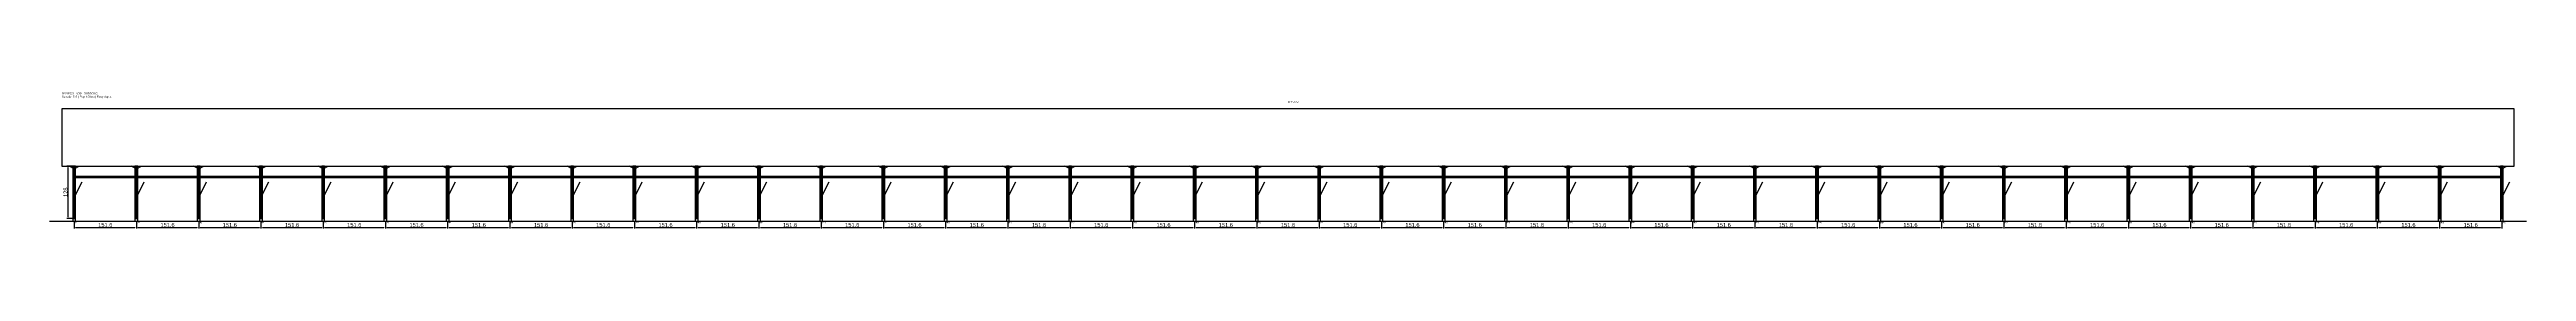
# Model space of a CAD drawing. Header units: metres. Extents: x -30 to 6001, y -25 to 308.
import ezdxf

# ---------------------------------------------------------------- set-up
doc = ezdxf.new("R2010")
doc.units = ezdxf.units.M
for name, color, linetype in [('BARRA_ANCORAGEM', 1, 'Continuous'), ('COTA', 241, 'Continuous'), ('GARFOS OK', 3, 'Continuous'), ('NOME DA VIGA', 6, 'Continuous'), ('SARR_7x7', 40, 'Continuous'), ('TIRAS REESCORAMENTO', 252, 'Continuous'), ('VIGAS', 3, 'Continuous')]:
    doc.layers.add(name, color=color, linetype=linetype)
doc.dimstyles.new('EZ DXF', dxfattribs={"dimtxt": 10, "dimasz": 3.5, "dimexe": 3, "dimexo": 1.5, "dimgap": 1, "dimtad": 1, "dimdec": 1, "dimdsep": 46, "dimcen": 2.5, "dimazin": 3, "dimtfac": 1, "dimtmove": 0, "dimatfit": 3})

msp = doc.modelspace()

# ---------------------------------------------------------------- hatches: boundary and pattern name
at = {"layer": 'COTA'}
h = msp.add_hatch(dxfattribs=at)
h.set_pattern_fill('ANSI31', scale=0.5)
h.paths.add_polyline_path([(26.5, 0), (33.5, 0), (33.5, 128), (26.5, 128)])
h = msp.add_hatch(dxfattribs=at)
h.set_pattern_fill('ANSI31', scale=0.5)
h.paths.add_polyline_path([(178.07, 0), (185.07, 0), (185.07, 128), (178.07, 128)])
h = msp.add_hatch(dxfattribs=at)
h.set_pattern_fill('ANSI31', scale=0.5)
h.paths.add_polyline_path([(329.63, 0), (336.63, 0), (336.63, 128), (329.63, 128)])
h = msp.add_hatch(dxfattribs=at)
h.set_pattern_fill('ANSI31', scale=0.5)
h.paths.add_polyline_path([(481.2, 0), (488.2, 0), (488.2, 128), (481.2, 128)])
h = msp.add_hatch(dxfattribs=at)
h.set_pattern_fill('ANSI31', scale=0.5)
h.paths.add_polyline_path([(632.77, 0), (639.77, 0), (639.77, 128), (632.77, 128)])
h = msp.add_hatch(dxfattribs=at)
h.set_pattern_fill('ANSI31', scale=0.5)
h.paths.add_polyline_path([(784.34, 0), (791.34, 0), (791.34, 128), (784.34, 128)])
h = msp.add_hatch(dxfattribs=at)
h.set_pattern_fill('ANSI31', scale=0.5)
h.paths.add_polyline_path([(935.9, 0), (942.9, 0), (942.9, 128), (935.9, 128)])
h = msp.add_hatch(dxfattribs=at)
h.set_pattern_fill('ANSI31', scale=0.5)
h.paths.add_polyline_path([(1087.47, 0), (1094.47, 0), (1094.47, 128), (1087.47, 128)])
h = msp.add_hatch(dxfattribs=at)
h.set_pattern_fill('ANSI31', scale=0.5)
h.paths.add_polyline_path([(1239.04, 0), (1246.04, 0), (1246.04, 128), (1239.04, 128)])
h = msp.add_hatch(dxfattribs=at)
h.set_pattern_fill('ANSI31', scale=0.5)
h.paths.add_polyline_path([(1390.6, 0), (1397.6, 0), (1397.6, 128), (1390.6, 128)])
h = msp.add_hatch(dxfattribs=at)
h.set_pattern_fill('ANSI31', scale=0.5)
h.paths.add_polyline_path([(1542.17, 0), (1549.17, 0), (1549.17, 128), (1542.17, 128)])
h = msp.add_hatch(dxfattribs=at)
h.set_pattern_fill('ANSI31', scale=0.5)
h.paths.add_polyline_path([(1693.74, 0), (1700.74, 0), (1700.74, 128), (1693.74, 128)])
h = msp.add_hatch(dxfattribs=at)
h.set_pattern_fill('ANSI31', scale=0.5)
h.paths.add_polyline_path([(1845.31, 0), (1852.31, 0), (1852.31, 128), (1845.31, 128)])
h = msp.add_hatch(dxfattribs=at)
h.set_pattern_fill('ANSI31', scale=0.5)
h.paths.add_polyline_path([(1996.87, 0), (2003.87, 0), (2003.87, 128), (1996.87, 128)])
h = msp.add_hatch(dxfattribs=at)
h.set_pattern_fill('ANSI31', scale=0.5)
h.paths.add_polyline_path([(2148.44, 0), (2155.44, 0), (2155.44, 128), (2148.44, 128)])
h = msp.add_hatch(dxfattribs=at)
h.set_pattern_fill('ANSI31', scale=0.5)
h.paths.add_polyline_path([(2300.01, 0), (2307.01, 0), (2307.01, 128), (2300.01, 128)])
h = msp.add_hatch(dxfattribs=at)
h.set_pattern_fill('ANSI31', scale=0.5)
h.paths.add_polyline_path([(2451.57, 0), (2458.57, 0), (2458.57, 128), (2451.57, 128)])
h = msp.add_hatch(dxfattribs=at)
h.set_pattern_fill('ANSI31', scale=0.5)
h.paths.add_polyline_path([(2603.14, 0), (2610.14, 0), (2610.14, 128), (2603.14, 128)])
h = msp.add_hatch(dxfattribs=at)
h.set_pattern_fill('ANSI31', scale=0.5)
h.paths.add_polyline_path([(2754.71, 0), (2761.71, 0), (2761.71, 128), (2754.71, 128)])
h = msp.add_hatch(dxfattribs=at)
h.set_pattern_fill('ANSI31', scale=0.5)
h.paths.add_polyline_path([(2906.28, 0), (2913.28, 0), (2913.28, 128), (2906.28, 128)])
h = msp.add_hatch(dxfattribs=at)
h.set_pattern_fill('ANSI31', scale=0.5)
h.paths.add_polyline_path([(3057.84, 0), (3064.84, 0), (3064.84, 128), (3057.84, 128)])
h = msp.add_hatch(dxfattribs=at)
h.set_pattern_fill('ANSI31', scale=0.5)
h.paths.add_polyline_path([(3209.41, 0), (3216.41, 0), (3216.41, 128), (3209.41, 128)])
h = msp.add_hatch(dxfattribs=at)
h.set_pattern_fill('ANSI31', scale=0.5)
h.paths.add_polyline_path([(3360.98, 0), (3367.98, 0), (3367.98, 128), (3360.98, 128)])
h = msp.add_hatch(dxfattribs=at)
h.set_pattern_fill('ANSI31', scale=0.5)
h.paths.add_polyline_path([(3512.54, 0), (3519.54, 0), (3519.54, 128), (3512.54, 128)])
h = msp.add_hatch(dxfattribs=at)
h.set_pattern_fill('ANSI31', scale=0.5)
h.paths.add_polyline_path([(3664.11, 0), (3671.11, 0), (3671.11, 128), (3664.11, 128)])
h = msp.add_hatch(dxfattribs=at)
h.set_pattern_fill('ANSI31', scale=0.5)
h.paths.add_polyline_path([(3815.68, 0), (3822.68, 0), (3822.68, 128), (3815.68, 128)])
h = msp.add_hatch(dxfattribs=at)
h.set_pattern_fill('ANSI31', scale=0.5)
h.paths.add_polyline_path([(3967.25, 0), (3974.25, 0), (3974.25, 128), (3967.25, 128)])
h = msp.add_hatch(dxfattribs=at)
h.set_pattern_fill('ANSI31', scale=0.5)
h.paths.add_polyline_path([(4118.81, 0), (4125.81, 0), (4125.81, 128), (4118.81, 128)])
h = msp.add_hatch(dxfattribs=at)
h.set_pattern_fill('ANSI31', scale=0.5)
h.paths.add_polyline_path([(4270.38, 0), (4277.38, 0), (4277.38, 128), (4270.38, 128)])
h = msp.add_hatch(dxfattribs=at)
h.set_pattern_fill('ANSI31', scale=0.5)
h.paths.add_polyline_path([(4421.95, 0), (4428.95, 0), (4428.95, 128), (4421.95, 128)])
h = msp.add_hatch(dxfattribs=at)
h.set_pattern_fill('ANSI31', scale=0.5)
h.paths.add_polyline_path([(4573.51, 0), (4580.51, 0), (4580.51, 128), (4573.51, 128)])
h = msp.add_hatch(dxfattribs=at)
h.set_pattern_fill('ANSI31', scale=0.5)
h.paths.add_polyline_path([(4725.08, 0), (4732.08, 0), (4732.08, 128), (4725.08, 128)])
h = msp.add_hatch(dxfattribs=at)
h.set_pattern_fill('ANSI31', scale=0.5)
h.paths.add_polyline_path([(4876.65, 0), (4883.65, 0), (4883.65, 128), (4876.65, 128)])
h = msp.add_hatch(dxfattribs=at)
h.set_pattern_fill('ANSI31', scale=0.5)
h.paths.add_polyline_path([(5028.22, 0), (5035.22, 0), (5035.22, 128), (5028.22, 128)])
h = msp.add_hatch(dxfattribs=at)
h.set_pattern_fill('ANSI31', scale=0.5)
h.paths.add_polyline_path([(5179.78, 0), (5186.78, 0), (5186.78, 128), (5179.78, 128)])
h = msp.add_hatch(dxfattribs=at)
h.set_pattern_fill('ANSI31', scale=0.5)
h.paths.add_polyline_path([(5331.35, 0), (5338.35, 0), (5338.35, 128), (5331.35, 128)])
h = msp.add_hatch(dxfattribs=at)
h.set_pattern_fill('ANSI31', scale=0.5)
h.paths.add_polyline_path([(5482.92, 0), (5489.92, 0), (5489.92, 128), (5482.92, 128)])
h = msp.add_hatch(dxfattribs=at)
h.set_pattern_fill('ANSI31', scale=0.5)
h.paths.add_polyline_path([(5634.48, 0), (5641.48, 0), (5641.48, 128), (5634.48, 128)])
h = msp.add_hatch(dxfattribs=at)
h.set_pattern_fill('ANSI31', scale=0.5)
h.paths.add_polyline_path([(5786.05, 0), (5793.05, 0), (5793.05, 128), (5786.05, 128)])
h = msp.add_hatch(dxfattribs=at)
h.set_pattern_fill('ANSI31', scale=0.5)
h.paths.add_polyline_path([(5937.62, 0), (5944.62, 0), (5944.62, 128), (5937.62, 128)])

# ---------------------------------------------------------------- linework, layer by layer
at = {"layer": 'BARRA_ANCORAGEM'}
for p, q in [((30, 51.2), (49.2, 89.6)), ((181.57, 51.2), (200.77, 89.6)), ((333.13, 51.2), (352.33, 89.6)), ((484.7, 51.2), (503.9, 89.6)), ((636.27, 51.2), (655.47, 89.6)), ((787.84, 51.2), (807.04, 89.6)), ((939.4, 51.2), (958.6, 89.6)), ((1090.97, 51.2), (1110.17, 89.6)), ((1242.54, 51.2), (1261.74, 89.6)), ((1394.1, 51.2), (1413.3, 89.6)), ((1545.67, 51.2), (1564.87, 89.6)), ((1697.24, 51.2), (1716.44, 89.6)), ((1848.81, 51.2), (1868.01, 89.6)), ((2000.37, 51.2), (2019.57, 89.6)), ((2151.94, 51.2), (2171.14, 89.6)), ((2303.51, 51.2), (2322.71, 89.6)), ((2455.07, 51.2), (2474.27, 89.6)), ((2606.64, 51.2), (2625.84, 89.6)), ((2758.21, 51.2), (2777.41, 89.6)), ((2909.78, 51.2), (2928.98, 89.6)), ((3061.34, 51.2), (3080.54, 89.6)), ((3212.91, 51.2), (3232.11, 89.6)), ((3364.48, 51.2), (3383.68, 89.6)), ((3516.04, 51.2), (3535.24, 89.6)), ((3667.61, 51.2), (3686.81, 89.6)), ((3819.18, 51.2), (3838.38, 89.6)), ((3970.75, 51.2), (3989.95, 89.6)), ((4122.31, 51.2), (4141.51, 89.6)), ((4273.88, 51.2), (4293.08, 89.6)), ((4425.45, 51.2), (4444.65, 89.6)), ((4577.01, 51.2), (4596.21, 89.6)), ((4728.58, 51.2), (4747.78, 89.6)), ((4880.15, 51.2), (4899.35, 89.6)), ((5031.72, 51.2), (5050.92, 89.6)), ((5183.28, 51.2), (5202.48, 89.6)), ((5334.85, 51.2), (5354.05, 89.6)), ((5486.42, 51.2), (5505.62, 89.6)), ((5637.98, 51.2), (5657.18, 89.6)), ((5789.55, 51.2), (5808.75, 89.6)), ((5941.12, 51.2), (5960.32, 89.6))]:
    msp.add_line(p, q, dxfattribs=at)
at = {"layer": 'GARFOS OK'}
for p, q in [((30, 121), (17.5, 128)), ((17.5, 128), (42.5, 128)), ((30, 121), (42.5, 128)), ((181.57, 121), (169.07, 128)), ((169.07, 128), (194.07, 128)), ((181.57, 121), (194.07, 128)), ((333.13, 121), (320.63, 128)), ((320.63, 128), (345.63, 128)), ((333.13, 121), (345.63, 128)), ((484.7, 121), (472.2, 128)), ((472.2, 128), (497.2, 128)), ((484.7, 121), (497.2, 128)), ((636.27, 121), (623.77, 128)), ((623.77, 128), (648.77, 128)), ((636.27, 121), (648.77, 128)), ((787.84, 121), (775.34, 128)), ((775.34, 128), (800.34, 128)), ((787.84, 121), (800.34, 128)), ((939.4, 121), (926.9, 128)), ((926.9, 128), (951.9, 128)), ((939.4, 121), (951.9, 128)), ((1090.97, 121), (1078.47, 128)), ((1078.47, 128), (1103.47, 128)), ((1090.97, 121), (1103.47, 128)), ((1242.54, 121), (1230.04, 128)), ((1230.04, 128), (1255.04, 128)), ((1242.54, 121), (1255.04, 128)), ((1394.1, 121), (1381.6, 128)), ((1381.6, 128), (1406.6, 128)), ((1394.1, 121), (1406.6, 128)), ((1545.67, 121), (1533.17, 128)), ((1533.17, 128), (1558.17, 128)), ((1545.67, 121), (1558.17, 128)), ((1697.24, 121), (1684.74, 128)), ((1684.74, 128), (1709.74, 128)), ((1697.24, 121), (1709.74, 128)), ((1848.81, 121), (1836.31, 128)), ((1836.31, 128), (1861.31, 128)), ((1848.81, 121), (1861.31, 128)), ((2000.37, 121), (1987.87, 128)), ((1987.87, 128), (2012.87, 128)), ((2000.37, 121), (2012.87, 128)), ((2151.94, 121), (2139.44, 128)), ((2139.44, 128), (2164.44, 128)), ((2151.94, 121), (2164.44, 128)), ((2303.51, 121), (2291.01, 128)), ((2291.01, 128), (2316.01, 128)), ((2303.51, 121), (2316.01, 128)), ((2455.07, 121), (2442.57, 128)), ((2442.57, 128), (2467.57, 128)), ((2455.07, 121), (2467.57, 128)), ((2606.64, 121), (2594.14, 128)), ((2594.14, 128), (2619.14, 128)), ((2606.64, 121), (2619.14, 128)), ((2758.21, 121), (2745.71, 128)), ((2745.71, 128), (2770.71, 128)), ((2758.21, 121), (2770.71, 128)), ((2909.78, 121), (2897.28, 128)), ((2897.28, 128), (2922.28, 128)), ((2909.78, 121), (2922.28, 128)), ((3061.34, 121), (3048.84, 128)), ((3048.84, 128), (3073.84, 128)), ((3061.34, 121), (3073.84, 128)), ((3212.91, 121), (3200.41, 128)), ((3200.41, 128), (3225.41, 128)), ((3212.91, 121), (3225.41, 128)), ((3364.48, 121), (3351.98, 128)), ((3351.98, 128), (3376.98, 128)), ((3364.48, 121), (3376.98, 128)), ((3516.04, 121), (3503.54, 128)), ((3503.54, 128), (3528.54, 128)), ((3516.04, 121), (3528.54, 128)), ((3667.61, 121), (3655.11, 128)), ((3655.11, 128), (3680.11, 128)), ((3667.61, 121), (3680.11, 128)), ((3819.18, 121), (3806.68, 128)), ((3806.68, 128), (3831.68, 128)), ((3819.18, 121), (3831.68, 128)), ((3970.75, 121), (3958.25, 128)), ((3958.25, 128), (3983.25, 128)), ((3970.75, 121), (3983.25, 128)), ((4122.31, 121), (4109.81, 128)), ((4109.81, 128), (4134.81, 128)), ((4122.31, 121), (4134.81, 128)), ((4273.88, 121), (4261.38, 128)), ((4261.38, 128), (4286.38, 128)), ((4273.88, 121), (4286.38, 128)), ((4425.45, 121), (4412.95, 128)), ((4412.95, 128), (4437.95, 128)), ((4425.45, 121), (4437.95, 128)), ((4577.01, 121), (4564.51, 128)), ((4564.51, 128), (4589.51, 128)), ((4577.01, 121), (4589.51, 128)), ((4728.58, 121), (4716.08, 128)), ((4716.08, 128), (4741.08, 128)), ((4728.58, 121), (4741.08, 128)), ((4880.15, 121), (4867.65, 128)), ((4867.65, 128), (4892.65, 128)), ((4880.15, 121), (4892.65, 128)), ((5031.72, 121), (5019.22, 128)), ((5019.22, 128), (5044.22, 128)), ((5031.72, 121), (5044.22, 128)), ((5183.28, 121), (5170.78, 128)), ((5170.78, 128), (5195.78, 128)), ((5183.28, 121), (5195.78, 128)), ((5334.85, 121), (5322.35, 128)), ((5322.35, 128), (5347.35, 128)), ((5334.85, 121), (5347.35, 128)), ((5486.42, 121), (5473.92, 128)), ((5473.92, 128), (5498.92, 128)), ((5486.42, 121), (5498.92, 128)), ((5637.98, 121), (5625.48, 128)), ((5625.48, 128), (5650.48, 128)), ((5637.98, 121), (5650.48, 128)), ((5789.55, 121), (5777.05, 128)), ((5777.05, 128), (5802.05, 128)), ((5789.55, 121), (5802.05, 128)), ((5941.12, 121), (5928.62, 128)), ((5928.62, 128), (5953.62, 128)), ((5941.12, 121), (5953.62, 128))]:
    msp.add_line(p, q, dxfattribs=at)
at = {"layer": 'GARFOS OK', "linetype": 'CONTINUOUS'}
msp.add_line((-30, -7), (6001.12, -7), dxfattribs=at)
at = {"layer": 'GARFOS OK'}
for points in [[(26.5, 0), (33.5, 0), (33.5, 128), (26.5, 128), (26.5, 0)], [(178.07, 0), (185.07, 0), (185.07, 128), (178.07, 128), (178.07, 0)], [(329.63, 0), (336.63, 0), (336.63, 128), (329.63, 128), (329.63, 0)], [(481.2, 0), (488.2, 0), (488.2, 128), (481.2, 128), (481.2, 0)], [(632.77, 0), (639.77, 0), (639.77, 128), (632.77, 128), (632.77, 0)], [(784.34, 0), (791.34, 0), (791.34, 128), (784.34, 128), (784.34, 0)], [(935.9, 0), (942.9, 0), (942.9, 128), (935.9, 128), (935.9, 0)], [(1087.47, 0), (1094.47, 0), (1094.47, 128), (1087.47, 128), (1087.47, 0)], [(1239.04, 0), (1246.04, 0), (1246.04, 128), (1239.04, 128), (1239.04, 0)], [(1390.6, 0), (1397.6, 0), (1397.6, 128), (1390.6, 128), (1390.6, 0)], [(1542.17, 0), (1549.17, 0), (1549.17, 128), (1542.17, 128), (1542.17, 0)], [(1693.74, 0), (1700.74, 0), (1700.74, 128), (1693.74, 128), (1693.74, 0)], [(1845.31, 0), (1852.31, 0), (1852.31, 128), (1845.31, 128), (1845.31, 0)], [(1996.87, 0), (2003.87, 0), (2003.87, 128), (1996.87, 128), (1996.87, 0)], [(2148.44, 0), (2155.44, 0), (2155.44, 128), (2148.44, 128), (2148.44, 0)], [(2300.01, 0), (2307.01, 0), (2307.01, 128), (2300.01, 128), (2300.01, 0)], [(2451.57, 0), (2458.57, 0), (2458.57, 128), (2451.57, 128), (2451.57, 0)], [(2603.14, 0), (2610.14, 0), (2610.14, 128), (2603.14, 128), (2603.14, 0)], [(2754.71, 0), (2761.71, 0), (2761.71, 128), (2754.71, 128), (2754.71, 0)], [(2906.28, 0), (2913.28, 0), (2913.28, 128), (2906.28, 128), (2906.28, 0)], [(3057.84, 0), (3064.84, 0), (3064.84, 128), (3057.84, 128), (3057.84, 0)], [(3209.41, 0), (3216.41, 0), (3216.41, 128), (3209.41, 128), (3209.41, 0)], [(3360.98, 0), (3367.98, 0), (3367.98, 128), (3360.98, 128), (3360.98, 0)], [(3512.54, 0), (3519.54, 0), (3519.54, 128), (3512.54, 128), (3512.54, 0)], [(3664.11, 0), (3671.11, 0), (3671.11, 128), (3664.11, 128), (3664.11, 0)], [(3815.68, 0), (3822.68, 0), (3822.68, 128), (3815.68, 128), (3815.68, 0)], [(3967.25, 0), (3974.25, 0), (3974.25, 128), (3967.25, 128), (3967.25, 0)], [(4118.81, 0), (4125.81, 0), (4125.81, 128), (4118.81, 128), (4118.81, 0)], [(4270.38, 0), (4277.38, 0), (4277.38, 128), (4270.38, 128), (4270.38, 0)], [(4421.95, 0), (4428.95, 0), (4428.95, 128), (4421.95, 128), (4421.95, 0)], [(4573.51, 0), (4580.51, 0), (4580.51, 128), (4573.51, 128), (4573.51, 0)], [(4725.08, 0), (4732.08, 0), (4732.08, 128), (4725.08, 128), (4725.08, 0)], [(4876.65, 0), (4883.65, 0), (4883.65, 128), (4876.65, 128), (4876.65, 0)], [(5028.22, 0), (5035.22, 0), (5035.22, 128), (5028.22, 128), (5028.22, 0)], [(5179.78, 0), (5186.78, 0), (5186.78, 128), (5179.78, 128), (5179.78, 0)], [(5331.35, 0), (5338.35, 0), (5338.35, 128), (5331.35, 128), (5331.35, 0)], [(5482.92, 0), (5489.92, 0), (5489.92, 128), (5482.92, 128), (5482.92, 0)], [(5634.48, 0), (5641.48, 0), (5641.48, 128), (5634.48, 128), (5634.48, 0)], [(5786.05, 0), (5793.05, 0), (5793.05, 128), (5786.05, 128), (5786.05, 0)], [(5937.62, 0), (5944.62, 0), (5944.62, 128), (5937.62, 128), (5937.62, 0)]]:
    msp.add_lwpolyline(points, dxfattribs=at)
at = {"layer": 'SARR_7x7'}
for points in [[(26.5, -7), (33.5, -7), (33.5, 0), (26.5, 0), (26.5, -7)], [(178.07, -7), (185.07, -7), (185.07, 0), (178.07, 0), (178.07, -7)], [(329.63, -7), (336.63, -7), (336.63, 0), (329.63, 0), (329.63, -7)], [(481.2, -7), (488.2, -7), (488.2, 0), (481.2, 0), (481.2, -7)], [(632.77, -7), (639.77, -7), (639.77, 0), (632.77, 0), (632.77, -7)], [(784.34, -7), (791.34, -7), (791.34, 0), (784.34, 0), (784.34, -7)], [(935.9, -7), (942.9, -7), (942.9, 0), (935.9, 0), (935.9, -7)], [(1087.47, -7), (1094.47, -7), (1094.47, 0), (1087.47, 0), (1087.47, -7)], [(1239.04, -7), (1246.04, -7), (1246.04, 0), (1239.04, 0), (1239.04, -7)], [(1390.6, -7), (1397.6, -7), (1397.6, 0), (1390.6, 0), (1390.6, -7)], [(1542.17, -7), (1549.17, -7), (1549.17, 0), (1542.17, 0), (1542.17, -7)], [(1693.74, -7), (1700.74, -7), (1700.74, 0), (1693.74, 0), (1693.74, -7)], [(1845.31, -7), (1852.31, -7), (1852.31, 0), (1845.31, 0), (1845.31, -7)], [(1996.87, -7), (2003.87, -7), (2003.87, 0), (1996.87, 0), (1996.87, -7)], [(2148.44, -7), (2155.44, -7), (2155.44, 0), (2148.44, 0), (2148.44, -7)], [(2300.01, -7), (2307.01, -7), (2307.01, 0), (2300.01, 0), (2300.01, -7)], [(2451.57, -7), (2458.57, -7), (2458.57, 0), (2451.57, 0), (2451.57, -7)], [(2603.14, -7), (2610.14, -7), (2610.14, 0), (2603.14, 0), (2603.14, -7)], [(2754.71, -7), (2761.71, -7), (2761.71, 0), (2754.71, 0), (2754.71, -7)], [(2906.28, -7), (2913.28, -7), (2913.28, 0), (2906.28, 0), (2906.28, -7)], [(3057.84, -7), (3064.84, -7), (3064.84, 0), (3057.84, 0), (3057.84, -7)], [(3209.41, -7), (3216.41, -7), (3216.41, 0), (3209.41, 0), (3209.41, -7)], [(3360.98, -7), (3367.98, -7), (3367.98, 0), (3360.98, 0), (3360.98, -7)], [(3512.54, -7), (3519.54, -7), (3519.54, 0), (3512.54, 0), (3512.54, -7)], [(3664.11, -7), (3671.11, -7), (3671.11, 0), (3664.11, 0), (3664.11, -7)], [(3815.68, -7), (3822.68, -7), (3822.68, 0), (3815.68, 0), (3815.68, -7)], [(3967.25, -7), (3974.25, -7), (3974.25, 0), (3967.25, 0), (3967.25, -7)], [(4118.81, -7), (4125.81, -7), (4125.81, 0), (4118.81, 0), (4118.81, -7)], [(4270.38, -7), (4277.38, -7), (4277.38, 0), (4270.38, 0), (4270.38, -7)], [(4421.95, -7), (4428.95, -7), (4428.95, 0), (4421.95, 0), (4421.95, -7)], [(4573.51, -7), (4580.51, -7), (4580.51, 0), (4573.51, 0), (4573.51, -7)], [(4725.08, -7), (4732.08, -7), (4732.08, 0), (4725.08, 0), (4725.08, -7)], [(4876.65, -7), (4883.65, -7), (4883.65, 0), (4876.65, 0), (4876.65, -7)], [(5028.22, -7), (5035.22, -7), (5035.22, 0), (5028.22, 0), (5028.22, -7)], [(5179.78, -7), (5186.78, -7), (5186.78, 0), (5179.78, 0), (5179.78, -7)], [(5331.35, -7), (5338.35, -7), (5338.35, 0), (5331.35, 0), (5331.35, -7)], [(5482.92, -7), (5489.92, -7), (5489.92, 0), (5482.92, 0), (5482.92, -7)], [(5634.48, -7), (5641.48, -7), (5641.48, 0), (5634.48, 0), (5634.48, -7)], [(5786.05, -7), (5793.05, -7), (5793.05, 0), (5786.05, 0), (5786.05, -7)], [(5937.62, -7), (5944.62, -7), (5944.62, 0), (5937.62, 0), (5937.62, -7)]]:
    msp.add_lwpolyline(points, dxfattribs=at)
at = {"layer": 'TIRAS REESCORAMENTO'}
for points in [[(30, 100), (181.57, 100), (181.57, 102.5), (30, 102.5), (30, 100)], [(181.57, 100), (333.13, 100), (333.13, 102.5), (181.57, 102.5), (181.57, 100)], [(333.13, 100), (484.7, 100), (484.7, 102.5), (333.13, 102.5), (333.13, 100)], [(484.7, 100), (636.27, 100), (636.27, 102.5), (484.7, 102.5), (484.7, 100)], [(636.27, 100), (787.84, 100), (787.84, 102.5), (636.27, 102.5), (636.27, 100)], [(787.84, 100), (939.4, 100), (939.4, 102.5), (787.84, 102.5), (787.84, 100)], [(939.4, 100), (1090.97, 100), (1090.97, 102.5), (939.4, 102.5), (939.4, 100)], [(1090.97, 100), (1242.54, 100), (1242.54, 102.5), (1090.97, 102.5), (1090.97, 100)], [(1242.54, 100), (1394.1, 100), (1394.1, 102.5), (1242.54, 102.5), (1242.54, 100)], [(1394.1, 100), (1545.67, 100), (1545.67, 102.5), (1394.1, 102.5), (1394.1, 100)], [(1545.67, 100), (1697.24, 100), (1697.24, 102.5), (1545.67, 102.5), (1545.67, 100)], [(1697.24, 100), (1848.81, 100), (1848.81, 102.5), (1697.24, 102.5), (1697.24, 100)], [(1848.81, 100), (2000.37, 100), (2000.37, 102.5), (1848.81, 102.5), (1848.81, 100)], [(2000.37, 100), (2151.94, 100), (2151.94, 102.5), (2000.37, 102.5), (2000.37, 100)], [(2151.94, 100), (2303.51, 100), (2303.51, 102.5), (2151.94, 102.5), (2151.94, 100)], [(2303.51, 100), (2455.07, 100), (2455.07, 102.5), (2303.51, 102.5), (2303.51, 100)], [(2455.07, 100), (2606.64, 100), (2606.64, 102.5), (2455.07, 102.5), (2455.07, 100)], [(2606.64, 100), (2758.21, 100), (2758.21, 102.5), (2606.64, 102.5), (2606.64, 100)], [(2758.21, 100), (2909.78, 100), (2909.78, 102.5), (2758.21, 102.5), (2758.21, 100)], [(2909.78, 100), (3061.34, 100), (3061.34, 102.5), (2909.78, 102.5), (2909.78, 100)], [(3061.34, 100), (3212.91, 100), (3212.91, 102.5), (3061.34, 102.5), (3061.34, 100)], [(3212.91, 100), (3364.48, 100), (3364.48, 102.5), (3212.91, 102.5), (3212.91, 100)], [(3364.48, 100), (3516.04, 100), (3516.04, 102.5), (3364.48, 102.5), (3364.48, 100)], [(3516.04, 100), (3667.61, 100), (3667.61, 102.5), (3516.04, 102.5), (3516.04, 100)], [(3667.61, 100), (3819.18, 100), (3819.18, 102.5), (3667.61, 102.5), (3667.61, 100)], [(3819.18, 100), (3970.75, 100), (3970.75, 102.5), (3819.18, 102.5), (3819.18, 100)], [(3970.75, 100), (4122.31, 100), (4122.31, 102.5), (3970.75, 102.5), (3970.75, 100)], [(4122.31, 100), (4273.88, 100), (4273.88, 102.5), (4122.31, 102.5), (4122.31, 100)], [(4273.88, 100), (4425.45, 100), (4425.45, 102.5), (4273.88, 102.5), (4273.88, 100)], [(4425.45, 100), (4577.01, 100), (4577.01, 102.5), (4425.45, 102.5), (4425.45, 100)], [(4577.01, 100), (4728.58, 100), (4728.58, 102.5), (4577.01, 102.5), (4577.01, 100)], [(4728.58, 100), (4880.15, 100), (4880.15, 102.5), (4728.58, 102.5), (4728.58, 100)], [(4880.15, 100), (5031.72, 100), (5031.72, 102.5), (4880.15, 102.5), (4880.15, 100)], [(5031.72, 100), (5183.28, 100), (5183.28, 102.5), (5031.72, 102.5), (5031.72, 100)], [(5183.28, 100), (5334.85, 100), (5334.85, 102.5), (5183.28, 102.5), (5183.28, 100)], [(5334.85, 100), (5486.42, 100), (5486.42, 102.5), (5334.85, 102.5), (5334.85, 100)], [(5486.42, 100), (5637.98, 100), (5637.98, 102.5), (5486.42, 102.5), (5486.42, 100)], [(5637.98, 100), (5789.55, 100), (5789.55, 102.5), (5637.98, 102.5), (5637.98, 100)], [(5789.55, 100), (5941.12, 100), (5941.12, 102.5), (5789.55, 102.5), (5789.55, 100)]]:
    msp.add_lwpolyline(points, dxfattribs=at)
at = {"layer": 'VIGAS'}
msp.add_lwpolyline([(0, 128), (5971.12, 128), (5971.12, 268), (0, 268), (0, 128)], dxfattribs=at)

# ---------------------------------------------------------------- texts
at = {"layer": 'NOME DA VIGA'}
for s, height, p in [('40 PECAS', 4, (2985.56, 283)), ('GF1', 3, (30, -12)), ('GF2', 3, (181.57, -12)), ('GF3', 3, (333.13, -12)), ('GF4', 3, (484.7, -12)), ('GF5', 3, (636.27, -12)), ('GF6', 3, (787.84, -12)), ('GF7', 3, (939.4, -12)), ('GF8', 3, (1090.97, -12)), ('GF9', 3, (1242.54, -12)), ('GF10', 3, (1394.1, -12)), ('GF11', 3, (1545.67, -12)), ('GF12', 3, (1697.24, -12)), ('GF13', 3, (1848.81, -12)), ('GF14', 3, (2000.37, -12)), ('GF15', 3, (2151.94, -12)), ('GF16', 3, (2303.51, -12)), ('GF17', 3, (2455.07, -12)), ('GF18', 3, (2606.64, -12)), ('GF19', 3, (2758.21, -12)), ('GF20', 3, (2909.78, -12)), ('GF21', 3, (3061.34, -12)), ('GF22', 3, (3212.91, -12)), ('GF23', 3, (3364.48, -12)), ('GF24', 3, (3516.04, -12)), ('GF25', 3, (3667.61, -12)), ('GF26', 3, (3819.18, -12)), ('GF27', 3, (3970.75, -12)), ('GF28', 3, (4122.31, -12)), ('GF29', 3, (4273.88, -12)), ('GF30', 3, (4425.45, -12)), ('GF31', 3, (4577.01, -12)), ('GF32', 3, (4728.58, -12)), ('GF33', 3, (4880.15, -12)), ('GF34', 3, (5031.72, -12)), ('GF35', 3, (5183.28, -12)), ('GF36', 3, (5334.85, -12)), ('GF37', 3, (5486.42, -12)), ('GF38', 3, (5637.98, -12)), ('GF39', 3, (5789.55, -12)), ('GF40', 3, (5941.12, -12))]:
    msp.add_text(s, height=height, dxfattribs=at).set_placement(p)
at = {"layer": 'NOME DA VIGA', "insert": (0, 293), "char_height": 5, "attachment_point": 7}
msp.add_mtext('GARFOS - V30 - SUBSOLO\\PSarrafo: 7x7 | Esp: 150cm | Forq: dupla', dxfattribs=at)

# ---------------------------------------------------------------- dimensions: what is measured, and where the dimension line sits
at = {"layer": 'COTA'}
msp.add_linear_dim(base=(15, 0), p1=(30, 0), p2=(30, 128), angle=90, dimstyle='EZ DXF', dxfattribs=at).render()
for base, p1, p2 in [((30, -22), (30, -7), (181.57, -7)), ((181.57, -22), (181.57, -7), (333.13, -7)), ((333.13, -22), (333.13, -7), (484.7, -7)), ((484.7, -22), (484.7, -7), (636.27, -7)), ((636.27, -22), (636.27, -7), (787.84, -7)), ((787.84, -22), (787.84, -7), (939.4, -7)), ((939.4, -22), (939.4, -7), (1090.97, -7)), ((1090.97, -22), (1090.97, -7), (1242.54, -7)), ((1242.54, -22), (1242.54, -7), (1394.1, -7)), ((1394.1, -22), (1394.1, -7), (1545.67, -7)), ((1545.67, -22), (1545.67, -7), (1697.24, -7)), ((1697.24, -22), (1697.24, -7), (1848.81, -7)), ((1848.81, -22), (1848.81, -7), (2000.37, -7)), ((2000.37, -22), (2000.37, -7), (2151.94, -7)), ((2151.94, -22), (2151.94, -7), (2303.51, -7)), ((2303.51, -22), (2303.51, -7), (2455.07, -7)), ((2455.07, -22), (2455.07, -7), (2606.64, -7)), ((2606.64, -22), (2606.64, -7), (2758.21, -7)), ((2758.21, -22), (2758.21, -7), (2909.78, -7)), ((2909.78, -22), (2909.78, -7), (3061.34, -7)), ((3061.34, -22), (3061.34, -7), (3212.91, -7)), ((3212.91, -22), (3212.91, -7), (3364.48, -7)), ((3364.48, -22), (3364.48, -7), (3516.04, -7)), ((3516.04, -22), (3516.04, -7), (3667.61, -7)), ((3667.61, -22), (3667.61, -7), (3819.18, -7)), ((3819.18, -22), (3819.18, -7), (3970.75, -7)), ((3970.75, -22), (3970.75, -7), (4122.31, -7)), ((4122.31, -22), (4122.31, -7), (4273.88, -7)), ((4273.88, -22), (4273.88, -7), (4425.45, -7)), ((4425.45, -22), (4425.45, -7), (4577.01, -7)), ((4577.01, -22), (4577.01, -7), (4728.58, -7)), ((4728.58, -22), (4728.58, -7), (4880.15, -7)), ((4880.15, -22), (4880.15, -7), (5031.72, -7)), ((5031.72, -22), (5031.72, -7), (5183.28, -7)), ((5183.28, -22), (5183.28, -7), (5334.85, -7)), ((5334.85, -22), (5334.85, -7), (5486.42, -7)), ((5486.42, -22), (5486.42, -7), (5637.98, -7)), ((5637.98, -22), (5637.98, -7), (5789.55, -7)), ((5789.55, -22), (5789.55, -7), (5941.12, -7))]:
    msp.add_linear_dim(base=base, p1=p1, p2=p2, dimstyle='EZ DXF', dxfattribs=at).render()

doc.saveas('drawing.dxf')
